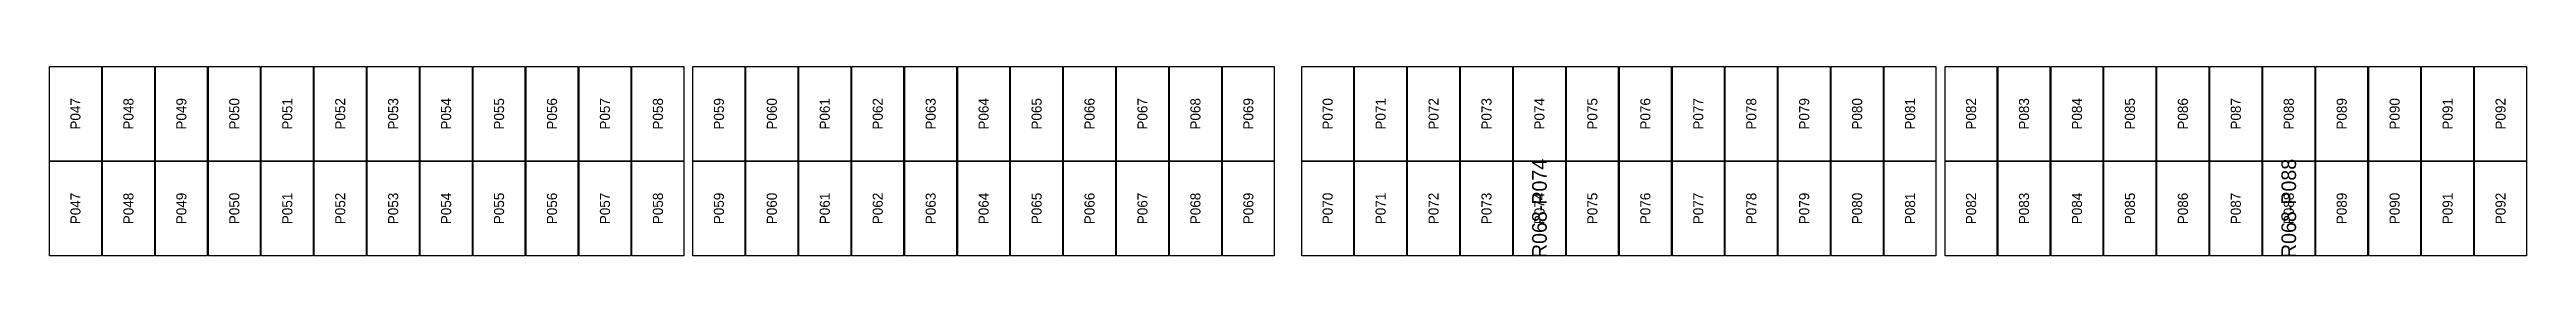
# Model space of a CAD drawing. Extents: x 296295 to 296770, y 651564 to 652121.
# Drawn here: x 296580.6 to 296634.8, y 651848.5 to 651852.7 of the extents above; entities that cross this region are included whole.
import ezdxf
from ezdxf.enums import TextEntityAlignment as Align

# ---------------------------------------------------------------- set-up
doc = ezdxf.new("R2010")
doc.units = 0

msp = doc.modelspace()

# ---------------------------------------------------------------- texts
at = {"layer": 'DEFECT_LABELS'}
for s, p in [('R068-P074', (296613.195, 651849.558)), ('R068-P088', (296629.583, 651849.558))]:
    msp.add_text(s, height=0.32, rotation=90, dxfattribs=at).set_placement(p, align=Align.MIDDLE_CENTER)
at = {"layer": 'PANEL_POSITION'}
for s, p in [('P047', (296581.177, 651851.621)), ('P048', (296582.335, 651851.621)), ('P049', (296583.493, 651851.621)), ('P050', (296584.651, 651851.621)), ('P051', (296585.809, 651851.621)), ('P052', (296586.967, 651851.621)), ('P053', (296588.125, 651851.621)), ('P054', (296589.283, 651851.621)), ('P055', (296590.441, 651851.621)), ('P056', (296591.599, 651851.621)), ('P057', (296592.757, 651851.621)), ('P058', (296593.915, 651851.621)), ('P059', (296595.249, 651851.621)), ('P060', (296596.407, 651851.621)), ('P061', (296597.565, 651851.621)), ('P062', (296598.723, 651851.621)), ('P063', (296599.881, 651851.621)), ('P064', (296601.039, 651851.621)), ('P065', (296602.197, 651851.621)), ('P066', (296603.355, 651851.621)), ('P067', (296604.513, 651851.621)), ('P068', (296605.671, 651851.621)), ('P069', (296606.829, 651851.621)), ('P070', (296608.563, 651851.621)), ('P071', (296609.721, 651851.621)), ('P072', (296610.879, 651851.621)), ('P073', (296612.037, 651851.621)), ('P074', (296613.195, 651851.621)), ('P075', (296614.353, 651851.621)), ('P076', (296615.511, 651851.621)), ('P077', (296616.669, 651851.621)), ('P078', (296617.827, 651851.621)), ('P079', (296618.985, 651851.621)), ('P080', (296620.143, 651851.621)), ('P081', (296621.301, 651851.621)), ('P082', (296622.635, 651851.621)), ('P083', (296623.793, 651851.621)), ('P084', (296624.951, 651851.621)), ('P085', (296626.109, 651851.621)), ('P086', (296627.267, 651851.621)), ('P087', (296628.425, 651851.621)), ('P088', (296629.583, 651851.621)), ('P089', (296630.741, 651851.621)), ('P090', (296631.899, 651851.621)), ('P091', (296633.057, 651851.621)), ('P092', (296634.215, 651851.621)), ('P047', (296581.177, 651849.558)), ('P048', (296582.335, 651849.558)), ('P049', (296583.493, 651849.558)), ('P050', (296584.651, 651849.558)), ('P051', (296585.809, 651849.558)), ('P052', (296586.967, 651849.558)), ('P053', (296588.125, 651849.558)), ('P054', (296589.283, 651849.558)), ('P055', (296590.441, 651849.558)), ('P056', (296591.599, 651849.558)), ('P057', (296592.757, 651849.558)), ('P058', (296593.915, 651849.558)), ('P059', (296595.249, 651849.558)), ('P060', (296596.407, 651849.558)), ('P061', (296597.565, 651849.558)), ('P062', (296598.723, 651849.558)), ('P063', (296599.881, 651849.558)), ('P064', (296601.039, 651849.558)), ('P065', (296602.197, 651849.558)), ('P066', (296603.355, 651849.558)), ('P067', (296604.513, 651849.558)), ('P068', (296605.671, 651849.558)), ('P069', (296606.829, 651849.558)), ('P070', (296608.563, 651849.558)), ('P071', (296609.721, 651849.558)), ('P072', (296610.879, 651849.558)), ('P073', (296612.037, 651849.558)), ('P074', (296613.195, 651849.558)), ('P075', (296614.353, 651849.558)), ('P076', (296615.511, 651849.558)), ('P077', (296616.669, 651849.558)), ('P078', (296617.827, 651849.558)), ('P079', (296618.985, 651849.558)), ('P080', (296620.143, 651849.558)), ('P081', (296621.301, 651849.558)), ('P082', (296622.635, 651849.558)), ('P083', (296623.793, 651849.558)), ('P084', (296624.951, 651849.558)), ('P085', (296626.109, 651849.558)), ('P086', (296627.267, 651849.558)), ('P087', (296628.425, 651849.558)), ('P088', (296629.583, 651849.558)), ('P089', (296630.741, 651849.558)), ('P090', (296631.899, 651849.558)), ('P091', (296633.057, 651849.558)), ('P092', (296634.215, 651849.558))]:
    msp.add_text(s, height=0.22, rotation=90, dxfattribs=at).set_placement(p, align=Align.MIDDLE_CENTER)

# ---------------------------------------------------------------- linework, layer by layer
at = {"layer": 'DEFECTIVE_PANELS'}
for points in [[(296612.628, 651850.59), (296613.762, 651850.59), (296613.762, 651848.527), (296612.628, 651848.527)], [(296629.016, 651850.59), (296630.15, 651850.59), (296630.15, 651848.527), (296629.016, 651848.527)]]:
    msp.add_lwpolyline(points, close=True, dxfattribs=at)
at = {"layer": 'PANELS_MASTER'}
for points in [[(296580.61, 651852.653), (296581.744, 651852.653), (296581.744, 651850.59), (296580.61, 651850.59)], [(296581.768, 651852.653), (296582.902, 651852.653), (296582.902, 651850.59), (296581.768, 651850.59)], [(296582.926, 651852.653), (296584.06, 651852.653), (296584.06, 651850.59), (296582.926, 651850.59)], [(296584.084, 651852.653), (296585.218, 651852.653), (296585.218, 651850.59), (296584.084, 651850.59)], [(296585.242, 651852.653), (296586.376, 651852.653), (296586.376, 651850.59), (296585.242, 651850.59)], [(296586.4, 651852.653), (296587.534, 651852.653), (296587.534, 651850.59), (296586.4, 651850.59)], [(296587.558, 651852.653), (296588.692, 651852.653), (296588.692, 651850.59), (296587.558, 651850.59)], [(296588.716, 651852.653), (296589.85, 651852.653), (296589.85, 651850.59), (296588.716, 651850.59)], [(296589.874, 651852.653), (296591.008, 651852.653), (296591.008, 651850.59), (296589.874, 651850.59)], [(296591.032, 651852.653), (296592.166, 651852.653), (296592.166, 651850.59), (296591.032, 651850.59)], [(296592.19, 651852.653), (296593.324, 651852.653), (296593.324, 651850.59), (296592.19, 651850.59)], [(296593.348, 651852.653), (296594.482, 651852.653), (296594.482, 651850.59), (296593.348, 651850.59)], [(296594.682, 651852.653), (296595.816, 651852.653), (296595.816, 651850.59), (296594.682, 651850.59)], [(296595.84, 651852.653), (296596.974, 651852.653), (296596.974, 651850.59), (296595.84, 651850.59)], [(296596.998, 651852.653), (296598.132, 651852.653), (296598.132, 651850.59), (296596.998, 651850.59)], [(296598.156, 651852.653), (296599.29, 651852.653), (296599.29, 651850.59), (296598.156, 651850.59)], [(296599.314, 651852.653), (296600.448, 651852.653), (296600.448, 651850.59), (296599.314, 651850.59)], [(296600.472, 651852.653), (296601.606, 651852.653), (296601.606, 651850.59), (296600.472, 651850.59)], [(296601.63, 651852.653), (296602.764, 651852.653), (296602.764, 651850.59), (296601.63, 651850.59)], [(296602.788, 651852.653), (296603.922, 651852.653), (296603.922, 651850.59), (296602.788, 651850.59)], [(296603.946, 651852.653), (296605.08, 651852.653), (296605.08, 651850.59), (296603.946, 651850.59)], [(296605.104, 651852.653), (296606.238, 651852.653), (296606.238, 651850.59), (296605.104, 651850.59)], [(296606.262, 651852.653), (296607.396, 651852.653), (296607.396, 651850.59), (296606.262, 651850.59)], [(296607.996, 651852.653), (296609.13, 651852.653), (296609.13, 651850.59), (296607.996, 651850.59)], [(296609.154, 651852.653), (296610.288, 651852.653), (296610.288, 651850.59), (296609.154, 651850.59)], [(296610.312, 651852.653), (296611.446, 651852.653), (296611.446, 651850.59), (296610.312, 651850.59)], [(296611.47, 651852.653), (296612.604, 651852.653), (296612.604, 651850.59), (296611.47, 651850.59)], [(296612.628, 651852.653), (296613.762, 651852.653), (296613.762, 651850.59), (296612.628, 651850.59)], [(296613.786, 651852.653), (296614.92, 651852.653), (296614.92, 651850.59), (296613.786, 651850.59)], [(296614.944, 651852.653), (296616.078, 651852.653), (296616.078, 651850.59), (296614.944, 651850.59)], [(296616.102, 651852.653), (296617.236, 651852.653), (296617.236, 651850.59), (296616.102, 651850.59)], [(296617.26, 651852.653), (296618.394, 651852.653), (296618.394, 651850.59), (296617.26, 651850.59)], [(296618.418, 651852.653), (296619.552, 651852.653), (296619.552, 651850.59), (296618.418, 651850.59)], [(296619.576, 651852.653), (296620.71, 651852.653), (296620.71, 651850.59), (296619.576, 651850.59)], [(296620.734, 651852.653), (296621.868, 651852.653), (296621.868, 651850.59), (296620.734, 651850.59)], [(296622.068, 651852.653), (296623.202, 651852.653), (296623.202, 651850.59), (296622.068, 651850.59)], [(296623.226, 651852.653), (296624.36, 651852.653), (296624.36, 651850.59), (296623.226, 651850.59)], [(296624.384, 651852.653), (296625.518, 651852.653), (296625.518, 651850.59), (296624.384, 651850.59)], [(296625.542, 651852.653), (296626.676, 651852.653), (296626.676, 651850.59), (296625.542, 651850.59)], [(296626.7, 651852.653), (296627.834, 651852.653), (296627.834, 651850.59), (296626.7, 651850.59)], [(296627.858, 651852.653), (296628.992, 651852.653), (296628.992, 651850.59), (296627.858, 651850.59)], [(296629.016, 651852.653), (296630.15, 651852.653), (296630.15, 651850.59), (296629.016, 651850.59)], [(296630.174, 651852.653), (296631.308, 651852.653), (296631.308, 651850.59), (296630.174, 651850.59)], [(296631.332, 651852.653), (296632.466, 651852.653), (296632.466, 651850.59), (296631.332, 651850.59)], [(296632.49, 651852.653), (296633.624, 651852.653), (296633.624, 651850.59), (296632.49, 651850.59)], [(296633.648, 651852.653), (296634.782, 651852.653), (296634.782, 651850.59), (296633.648, 651850.59)], [(296580.61, 651850.59), (296581.744, 651850.59), (296581.744, 651848.527), (296580.61, 651848.527)], [(296581.768, 651850.59), (296582.902, 651850.59), (296582.902, 651848.527), (296581.768, 651848.527)], [(296582.926, 651850.59), (296584.06, 651850.59), (296584.06, 651848.527), (296582.926, 651848.527)], [(296584.084, 651850.59), (296585.218, 651850.59), (296585.218, 651848.527), (296584.084, 651848.527)], [(296585.242, 651850.59), (296586.376, 651850.59), (296586.376, 651848.527), (296585.242, 651848.527)], [(296586.4, 651850.59), (296587.534, 651850.59), (296587.534, 651848.527), (296586.4, 651848.527)], [(296587.558, 651850.59), (296588.692, 651850.59), (296588.692, 651848.527), (296587.558, 651848.527)], [(296588.716, 651850.59), (296589.85, 651850.59), (296589.85, 651848.527), (296588.716, 651848.527)], [(296589.874, 651850.59), (296591.008, 651850.59), (296591.008, 651848.527), (296589.874, 651848.527)], [(296591.032, 651850.59), (296592.166, 651850.59), (296592.166, 651848.527), (296591.032, 651848.527)], [(296592.19, 651850.59), (296593.324, 651850.59), (296593.324, 651848.527), (296592.19, 651848.527)], [(296593.348, 651850.59), (296594.482, 651850.59), (296594.482, 651848.527), (296593.348, 651848.527)], [(296594.682, 651850.59), (296595.816, 651850.59), (296595.816, 651848.527), (296594.682, 651848.527)], [(296595.84, 651850.59), (296596.974, 651850.59), (296596.974, 651848.527), (296595.84, 651848.527)], [(296596.998, 651850.59), (296598.132, 651850.59), (296598.132, 651848.527), (296596.998, 651848.527)], [(296598.156, 651850.59), (296599.29, 651850.59), (296599.29, 651848.527), (296598.156, 651848.527)], [(296599.314, 651850.59), (296600.448, 651850.59), (296600.448, 651848.527), (296599.314, 651848.527)], [(296600.472, 651850.59), (296601.606, 651850.59), (296601.606, 651848.527), (296600.472, 651848.527)], [(296601.63, 651850.59), (296602.764, 651850.59), (296602.764, 651848.527), (296601.63, 651848.527)], [(296602.788, 651850.59), (296603.922, 651850.59), (296603.922, 651848.527), (296602.788, 651848.527)], [(296603.946, 651850.59), (296605.08, 651850.59), (296605.08, 651848.527), (296603.946, 651848.527)], [(296605.104, 651850.59), (296606.238, 651850.59), (296606.238, 651848.527), (296605.104, 651848.527)], [(296606.262, 651850.59), (296607.396, 651850.59), (296607.396, 651848.527), (296606.262, 651848.527)], [(296607.996, 651850.59), (296609.13, 651850.59), (296609.13, 651848.527), (296607.996, 651848.527)], [(296609.154, 651850.59), (296610.288, 651850.59), (296610.288, 651848.527), (296609.154, 651848.527)], [(296610.312, 651850.59), (296611.446, 651850.59), (296611.446, 651848.527), (296610.312, 651848.527)], [(296611.47, 651850.59), (296612.604, 651850.59), (296612.604, 651848.527), (296611.47, 651848.527)], [(296613.786, 651850.59), (296614.92, 651850.59), (296614.92, 651848.527), (296613.786, 651848.527)], [(296614.944, 651850.59), (296616.078, 651850.59), (296616.078, 651848.527), (296614.944, 651848.527)], [(296616.102, 651850.59), (296617.236, 651850.59), (296617.236, 651848.527), (296616.102, 651848.527)], [(296617.26, 651850.59), (296618.394, 651850.59), (296618.394, 651848.527), (296617.26, 651848.527)], [(296618.418, 651850.59), (296619.552, 651850.59), (296619.552, 651848.527), (296618.418, 651848.527)], [(296619.576, 651850.59), (296620.71, 651850.59), (296620.71, 651848.527), (296619.576, 651848.527)], [(296620.734, 651850.59), (296621.868, 651850.59), (296621.868, 651848.527), (296620.734, 651848.527)], [(296622.068, 651850.59), (296623.202, 651850.59), (296623.202, 651848.527), (296622.068, 651848.527)], [(296623.226, 651850.59), (296624.36, 651850.59), (296624.36, 651848.527), (296623.226, 651848.527)], [(296624.384, 651850.59), (296625.518, 651850.59), (296625.518, 651848.527), (296624.384, 651848.527)], [(296625.542, 651850.59), (296626.676, 651850.59), (296626.676, 651848.527), (296625.542, 651848.527)], [(296626.7, 651850.59), (296627.834, 651850.59), (296627.834, 651848.527), (296626.7, 651848.527)], [(296627.858, 651850.59), (296628.992, 651850.59), (296628.992, 651848.527), (296627.858, 651848.527)], [(296630.174, 651850.59), (296631.308, 651850.59), (296631.308, 651848.527), (296630.174, 651848.527)], [(296631.332, 651850.59), (296632.466, 651850.59), (296632.466, 651848.527), (296631.332, 651848.527)], [(296632.49, 651850.59), (296633.624, 651850.59), (296633.624, 651848.527), (296632.49, 651848.527)], [(296633.648, 651850.59), (296634.782, 651850.59), (296634.782, 651848.527), (296633.648, 651848.527)]]:
    msp.add_lwpolyline(points, close=True, dxfattribs=at)

msp.set_redraw_order([(e.dxf.handle, doc.entitydb.next_handle()) for e in msp.query("TEXT MTEXT ATTDEF DIMENSION ARC_DIMENSION")])  # texts and dimensions are drawn at this point

doc.saveas('drawing.dxf')
